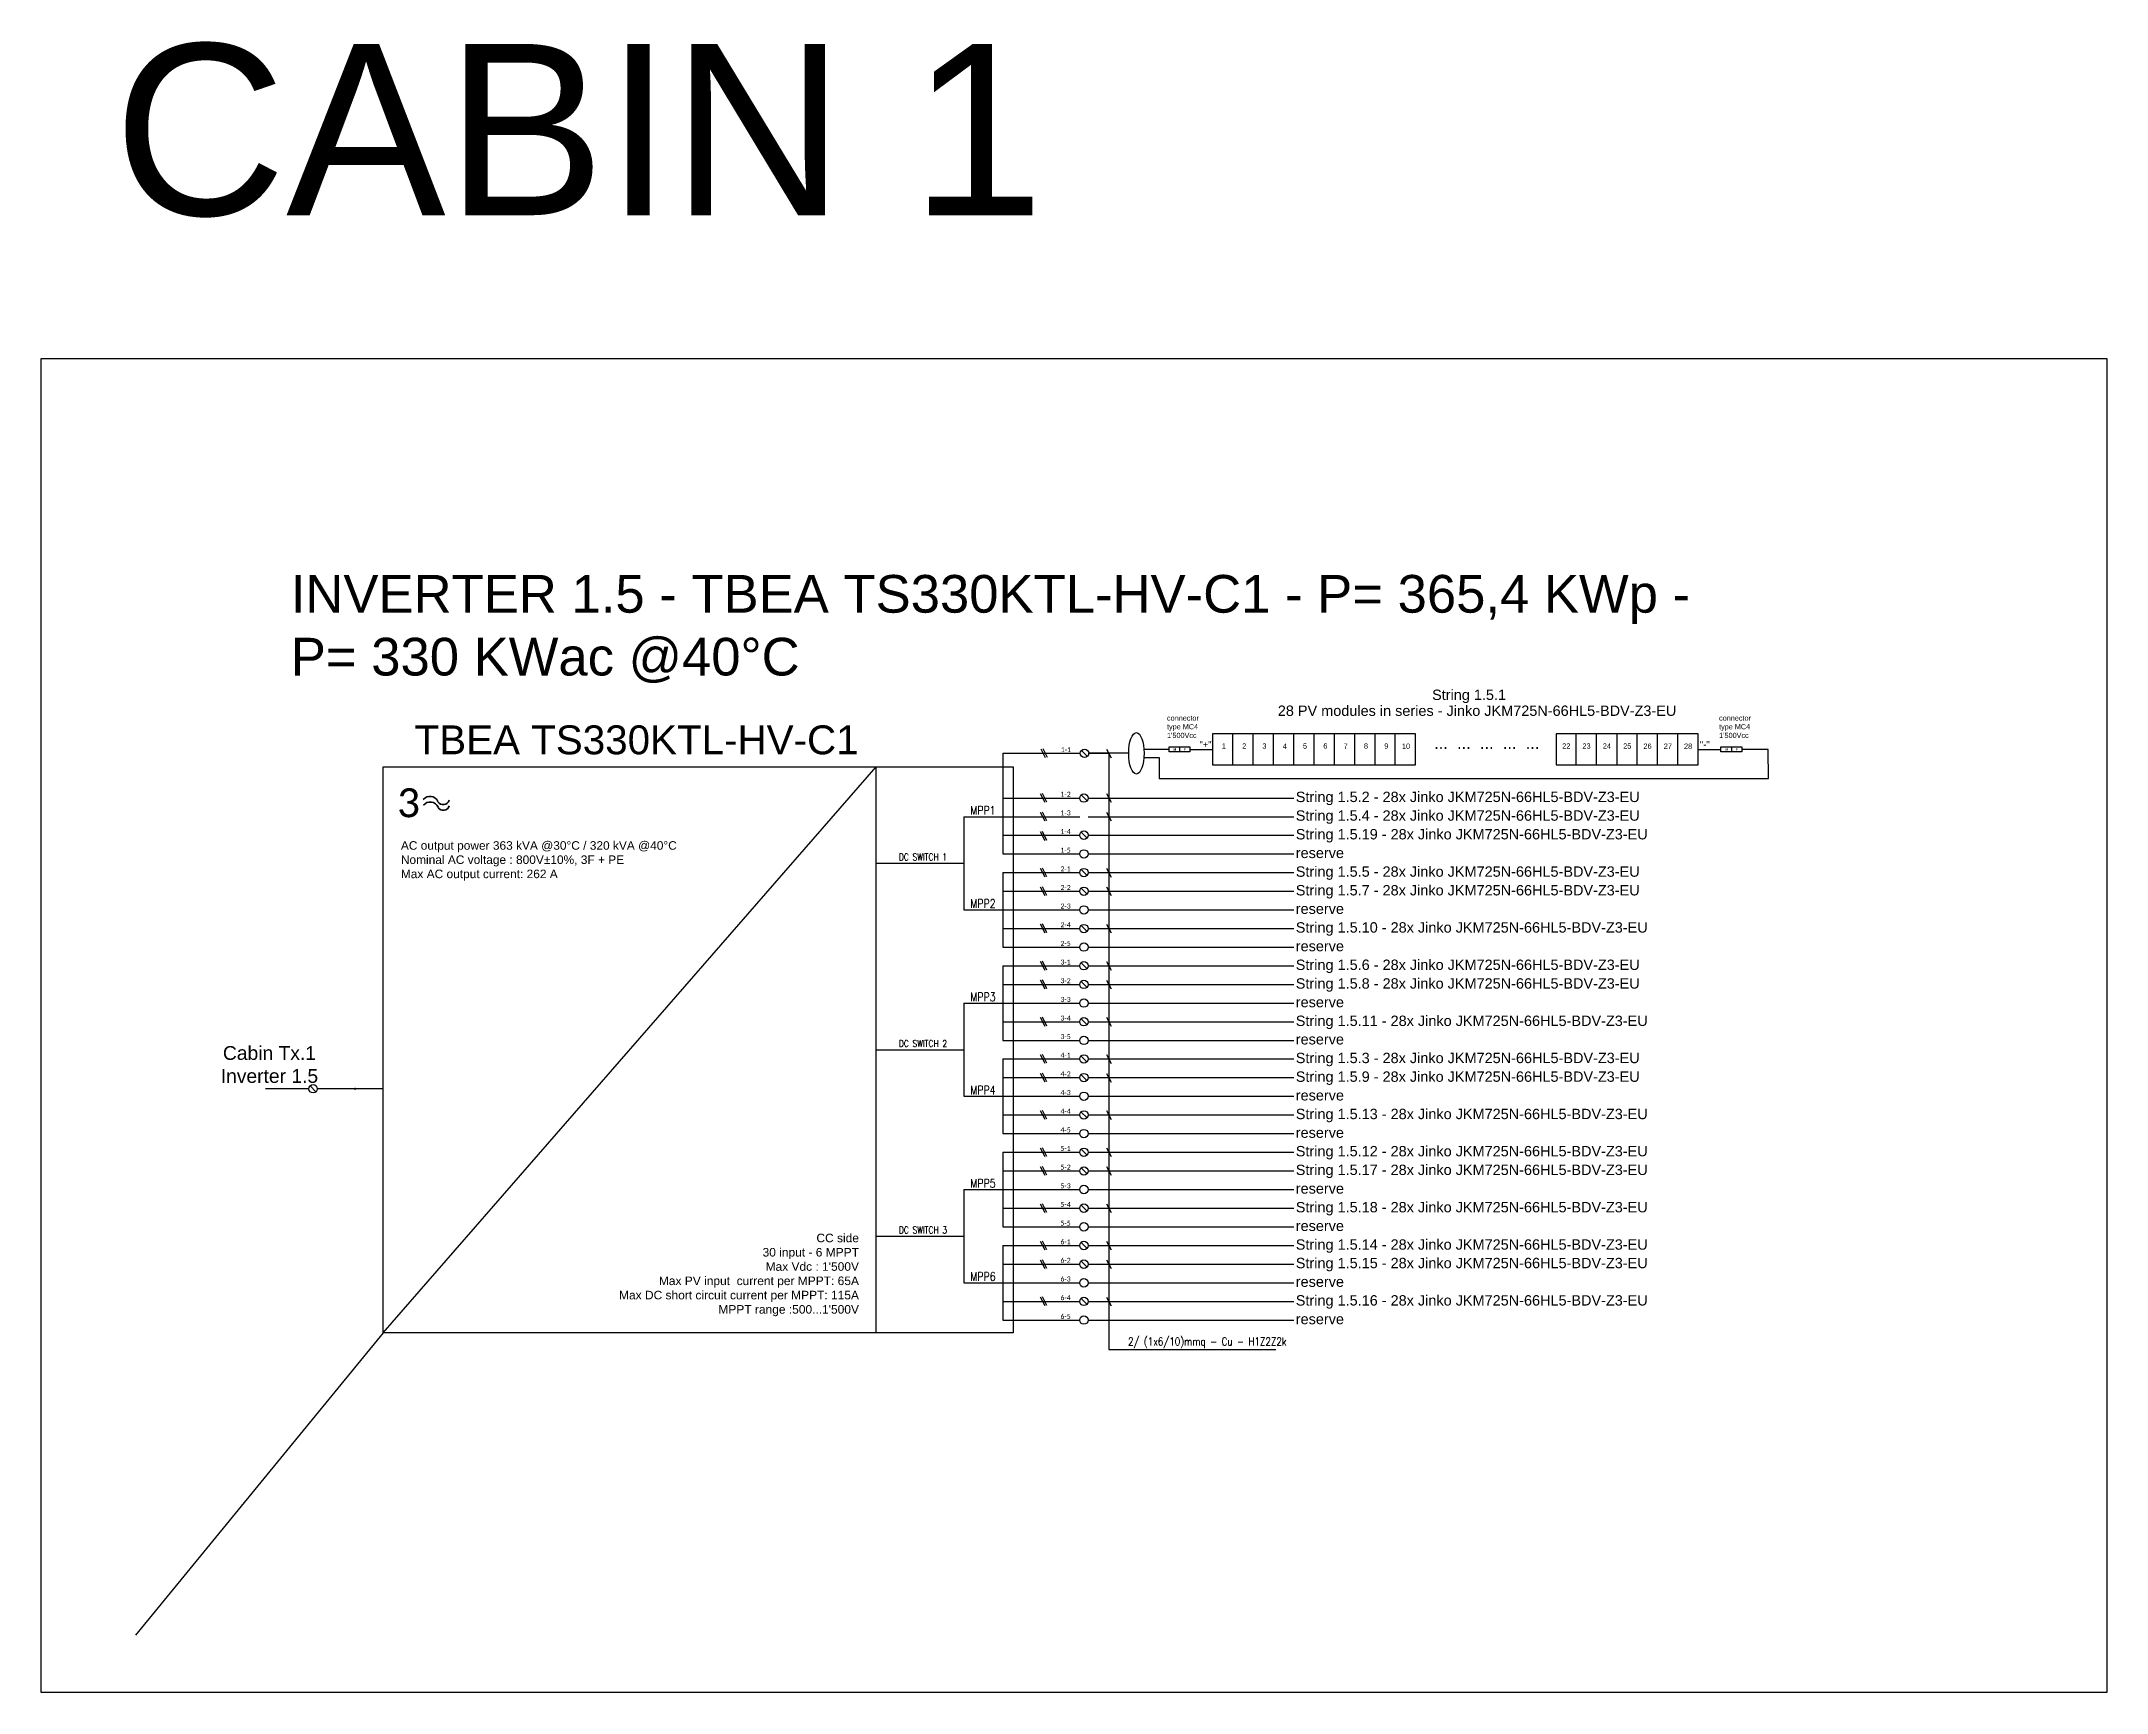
# Model space of a CAD drawing. Header units: millimetres. Extents: x 14856 to 141494, y 133975 to 167686.
# Drawn here: x 72144 to 84206, y 158047 to 167686 of the extents above; entities that cross this region are included whole.
import ezdxf

# ---------------------------------------------------------------- set-up
doc = ezdxf.new("R2010")
doc.units = ezdxf.units.MM
doc.linetypes.add('TRATTEGGIATA', pattern=[19.05, 12.7, -6.35])
doc.layers.add('-Testi', color=1, linetype='Continuous')
doc.layers.add('TRATTEGGIATA', color=40, linetype='TRATTEGGIATA')
doc.styles.add('Legend', font='calibri.ttf')
doc.styles.add('SIMPLEX', font='SIMPLEX', dxfattribs={"width": 0.8})
doc.styles.get("Standard").update_dxf_attribs({"font": 'arial.ttf'})

# ---------------------------------------------------------------- blocks, each defined once
blk = doc.blocks.new('P00102')
at = {"color": 1, "linetype": 'ByBlock', "lineweight": 25}
for p, q in [((0, 4), (-4, -4)), ((2, 4), (-2, -4)), ((4, 4), (0, -4))]:
    blk.add_line(p, q, dxfattribs=at)
blk = doc.blocks.new('P00')
at = {"color": 1}
for points in [[(-19, 26), (7, -25)], [(20, -25), (-6, 26)]]:
    blk.add_lwpolyline(points, dxfattribs=at)

msp = doc.modelspace()

# ---------------------------------------------------------------- linework, layer by layer
for points in [[(78365, 163555), (78391, 163504)], [(78365, 163555), (78391, 163504)], [(78791, 163568), (78791, 163538)], [(78984, 163644), (78984, 163462), (80170, 163462), (80170, 163644), (78984, 163644)], [(79103, 163462), (79103, 163644)], [(79221, 163462), (79221, 163643)], [(79340, 163461), (79340, 163643)], [(79458, 163462), (79458, 163644)], [(79577, 163462), (79577, 163643)], [(79696, 163461), (79696, 163643)], [(79814, 163462), (79814, 163644)], [(79933, 163462), (79933, 163643)], [(80051, 163461), (80051, 163643)], [(80990, 163644), (80990, 163462), (81820, 163462), (81820, 163644), (80990, 163644)], [(81108, 163462), (81108, 163644)], [(81227, 163462), (81227, 163643)], [(81346, 163461), (81346, 163643)], [(81464, 163462), (81464, 163644)], [(81583, 163462), (81583, 163643)], [(81583, 163462), (81583, 163643)], [(81701, 163461), (81701, 163643)], [(81701, 163461), (81701, 163643)], [(81820, 163462), (81820, 163644)], [(82014, 163568), (82014, 163538)], [(74140, 160147), (77019, 163451)], [(77019, 160147), (77019, 163451)], [(77759, 163530), (77759, 162943)], [(78254, 163512), (78219, 163547)], [(78258, 163530), (78378, 163530), (78378, 160050)], [(78851, 163553), (78984, 163553)], [(81820, 163553), (81953, 163553)], [(78251, 163252), (78216, 163287)], [(78365, 163295), (78391, 163244)], [(77531, 163160), (77759, 163160)], [(77531, 163160), (77531, 162616)], [(78365, 163186), (78391, 163135)], [(78251, 163034), (78216, 163069)], [(77019, 162888), (77531, 162888)], [(77759, 162834), (77759, 162399)], [(78251, 162817), (78216, 162851)], [(78365, 162859), (78391, 162808)], [(78251, 162708), (78216, 162742)], [(78365, 162751), (78391, 162700)], [(77531, 162616), (77759, 162616)], [(78251, 162490), (78216, 162525)], [(78365, 162533), (78391, 162482)], [(77759, 162290), (77759, 161854)], [(78251, 162272), (78216, 162307)], [(78365, 162315), (78391, 162264)], [(78251, 162163), (78216, 162198)], [(78365, 162206), (78391, 162155)], [(77531, 162072), (77759, 162072)], [(77531, 162072), (77531, 161528)], [(78365, 161989), (78391, 161938)], [(78251, 161946), (78216, 161981)], [(77019, 161800), (77531, 161800)], [(77759, 161746), (77759, 161310)], [(78251, 161728), (78216, 161763)], [(78365, 161771), (78391, 161720)], [(78251, 161619), (78216, 161654)], [(78365, 161662), (78391, 161611)], [(73748, 161555), (73714, 161589)], [(74140, 161572), (73756, 161572)], [(77531, 161528), (77759, 161528)], [(78251, 161402), (78216, 161436)], [(78365, 161445), (78391, 161393)], [(77759, 161201), (77759, 160766)], [(78251, 161184), (78216, 161219)], [(78365, 161227), (78391, 161176)], [(78251, 161075), (78216, 161110)], [(78365, 161118), (78391, 161067)], [(77531, 160984), (77759, 160984)], [(77531, 160984), (77531, 160439)], [(78365, 160900), (78391, 160849)], [(78251, 160857), (78216, 160892)], [(77019, 160712), (77531, 160712)], [(78251, 160640), (78216, 160675)], [(78365, 160683), (78391, 160632)], [(77759, 160657), (77759, 160222)], [(78251, 160531), (78216, 160566)], [(78365, 160574), (78391, 160523)], [(77531, 160439), (77759, 160439)], [(78251, 160313), (78216, 160348)], [(78365, 160356), (78391, 160305)], [(78378, 160050), (79353, 160050)]]:
    msp.add_lwpolyline(points)
at = {"color": 40}
for points in [[(78584, 163555), (78729, 163555)], [(78494, 163530), (78261, 163530)], [(78584, 163505), (78673, 163505), (78673, 163383), (82230, 163383), (82229, 163553), (82075, 163553)]]:
    msp.add_lwpolyline(points, dxfattribs=at)
for points in [[(78730, 163568), (78851, 163568), (78851, 163538), (78730, 163538)], [(81953, 163568), (82075, 163568), (82075, 163538), (81953, 163538)], [(74140, 163451), (77820, 163451), (77820, 160147), (74140, 160147)]]:
    msp.add_lwpolyline(points, close=True)
at = {"color": 40, "linetype": 'Continuous'}
for points in [[(77759, 163530), (78212, 163530)], [(77759, 163269), (78209, 163269)], [(78258, 163269), (79458, 163269)], [(77759, 163160), (78209, 163160)], [(78258, 163160), (79458, 163160)], [(77759, 163052), (78209, 163052)], [(78258, 163052), (79458, 163052)], [(77759, 162834), (78209, 162834)], [(78258, 162834), (79458, 162834)], [(77759, 162725), (78209, 162725)], [(78258, 162725), (79458, 162725)], [(77759, 162507), (78209, 162507)], [(78258, 162507), (79458, 162507)], [(77759, 162290), (78209, 162290)], [(78258, 162290), (79458, 162290)], [(77759, 162181), (78209, 162181)], [(78258, 162181), (79458, 162181)], [(77759, 161963), (78209, 161963)], [(78258, 161963), (79458, 161963)], [(78258, 161746), (79458, 161746)], [(78258, 161637), (79458, 161637)], [(77759, 161419), (78209, 161419)], [(78258, 161419), (79458, 161419)], [(78258, 161201), (79458, 161201)], [(78258, 161092), (79458, 161092)], [(78258, 160875), (79458, 160875)], [(78258, 160657), (79458, 160657)], [(78258, 160548), (79458, 160548)], [(78258, 160331), (79458, 160331)]]:
    msp.add_lwpolyline(points, dxfattribs=at)
at = {"color": 8, "linetype": 'Continuous'}
for points in [[(77759, 162943), (78209, 162943)], [(78258, 162943), (79458, 162943)], [(77759, 162616), (78209, 162616)], [(78258, 162616), (79458, 162616)], [(77759, 162399), (78209, 162399)], [(78258, 162399), (79458, 162399)], [(77759, 162072), (78209, 162072)], [(78258, 162072), (79458, 162072)], [(77759, 161854), (78209, 161854)], [(78258, 161854), (79458, 161854)], [(77759, 161528), (78209, 161528)], [(78258, 161528), (79458, 161528)], [(77759, 161310), (78209, 161310)], [(78258, 161310), (79458, 161310)], [(77759, 160984), (78209, 160984)], [(78258, 160984), (79458, 160984)], [(77759, 160766), (78209, 160766)], [(78258, 160766), (79458, 160766)], [(77759, 160439), (78209, 160439)], [(78258, 160439), (79458, 160439)], [(77759, 160222), (78209, 160222)], [(78258, 160222), (79458, 160222)]]:
    msp.add_lwpolyline(points, dxfattribs=at)
at = {"color": 4}
msp.add_lwpolyline([(73706, 161572), (73454, 161572)], dxfattribs=at)
at = {"color": 7}
for centre in [(78236, 163530), (78233, 163269), (78233, 163052), (78233, 162834), (78233, 162725), (78233, 162507), (78233, 162290), (78233, 162181), (78233, 161963), (78233, 161746), (78233, 161637), (78233, 161419), (78233, 161201), (78233, 161092), (78233, 160875), (78233, 160657), (78233, 160548), (78233, 160331)]:
    msp.add_circle(centre, 24.6, dxfattribs=at)
at = {"color": 8}
for centre in [(78233, 163052), (78233, 162943), (78233, 162616), (78233, 162399), (78233, 162072), (78233, 161854), (78233, 161528), (78233, 161310), (78233, 160984), (78233, 160766), (78233, 160439), (78233, 160222)]:
    msp.add_circle(centre, 24.6, dxfattribs=at)
msp.add_circle((73731, 161572), 24.6)
at = {"lineweight": 35}
for centre, radius, start, end in [((74414, 163229), 50.1, 22.5771, 141.9874), ((74415, 163196), 50.1, 22.5771, 141.9874), ((74491, 163267), 36.5, 211.9962, 342.6174), ((74492, 163234), 36.5, 211.9962, 342.6174)]:
    msp.add_arc(centre, radius, start, end, dxfattribs=at)
msp.add_ellipse((78539, 163530), major_axis=(0, -121), ratio=0.370747)
at = {"layer": 'Defpoints', "color": 1}
msp.add_line((74140, 160147), (72695, 158383), dxfattribs=at)
msp.add_lwpolyline([(72144, 165834), (84206, 165834), (84206, 158047), (72144, 158047)], close=True, dxfattribs=at)
at = {"layer": 'TRATTEGGIATA', "color": 40, "linetype": 'Continuous', "ltscale": 0.5}
for points in [[(77759, 161746), (78209, 161746)], [(77759, 161637), (78209, 161637)], [(77759, 161201), (78209, 161201)], [(77759, 161092), (78209, 161092)], [(77759, 160875), (78209, 160875)], [(77759, 160657), (78209, 160657)], [(77759, 160548), (78209, 160548)], [(77759, 160331), (78209, 160331)]]:
    msp.add_lwpolyline(points, dxfattribs=at)

# ---------------------------------------------------------------- block references
for name, p in [('P00', (78000, 163530)), ('P00', (77997, 163269)), ('P00', (77997, 163161)), ('P00', (77997, 163047)), ('P00', (77997, 162834)), ('P00', (77997, 162725)), ('P00', (77997, 162508)), ('P00', (77997, 162290)), ('P00', (77997, 162181)), ('P00', (77997, 161963)), ('P00', (77997, 161746)), ('P00', (77997, 161637)), ('P00102', (73976, 161572)), ('P00', (77997, 161419)), ('P00', (77997, 161201)), ('P00', (77997, 161093)), ('P00', (77997, 160875)), ('P00', (77997, 160657)), ('P00', (77997, 160548)), ('P00', (77997, 160331))]:
    msp.add_blockref(name, p)

# ---------------------------------------------------------------- texts
at = {"layer": '-Testi', "color": 7, "attachment_point": 5, "style": 'SIMPLEX'}
for s, insert, char_height, width in [('MPP1', (77643, 163197), 50, 54.43), ('DC SWITCH 1', (77293, 162925), 40, 391.73), ('MPP2', (77643, 162653), 50, 54.43), ('MPP3', (77643, 162108), 50, 54.43), ('DC SWITCH 2', (77293, 161836), 40, 391.73), ('MPP4', (77643, 161564), 50, 54.43), ('MPP5', (77643, 161020), 50, 54.43), ('DC SWITCH 3', (77293, 160748), 40, 391.73), ('MPP6', (77643, 160476), 50, 54.43), ('2/ (1x6/10)mmq - Cu - H1Z2Z2k', (78953, 160089), 46.62, 1811.15)]:
    msp.add_mtext(s, dxfattribs=dict(at, insert=insert, char_height=char_height, width=width))
for s, insert, char_height, width, attachment_point in [('CABIN 1', (72565, 167671), 1000, 9076.37, 1), ('INVERTER 1.5 - TBEA TS330KTL-HV-C1 - P= 365,4 KWp - P= 330 KWac @40°C', (73601, 164571), 220, 8459.92, 1), ('28 PV modules in series - Jinko JKM725N-6{\\C7;6HL5-B}DV-Z3-EU', (79365, 163809), 60.44, 2681.98, 1), ('TBEA TS330KTL-HV-C1', (74324, 163693), 168.7, 3487.59, 1), ("connector type MC4\\P1'500Vcc", (78718, 163751), 30.34, 266.35, 1), ("connector type MC4\\P1'500Vcc", (81942, 163751), 30.34, 266.35, 1), ('\\pxql;{\\fArial|b1|i0|c0|p34;M}', (78755, 163560), 13.78, 16.7, 1), ('\\pxql;{\\fArial|b1|i0|c0|p34;F}', (78816, 163560), 13.78, 16.7, 1), ("''+''", (78907, 163601), 38.1, 72.4, 1), ('1 ', (79038, 163588), 30.8, 30.84, 1), ('2 ', (79157, 163588), 30.8, 30.84, 1), ('3 ', (79275, 163588), 30.8, 30.84, 1), ('4 ', (79394, 163587), 30.8, 30.84, 1), ('5 ', (79512, 163588), 30.8, 30.84, 1), ('6 ', (79631, 163588), 30.8, 30.84, 1), ('7 ', (79749, 163587), 30.8, 30.84, 1), ('8 ', (79868, 163588), 30.8, 30.84, 1), ('9 ', (79987, 163588), 30.8, 30.84, 1), ('10 ', (80090, 163587), 30.8, 30.84, 1), ('...  ...  ...  ...  ... ', (80278, 163625), 68.89, 747.03, 1), ('22 ', (81026, 163588), 30.8, 30.84, 1), ('23 ', (81144, 163588), 30.8, 30.84, 1), ('24 ', (81263, 163588), 30.8, 30.84, 1), ('25 ', (81382, 163588), 30.8, 30.84, 1), ('26 ', (81500, 163587), 30.8, 30.84, 1), ('27', (81619, 163587), 30.8, 30.84, 1), ('28 ', (81737, 163587), 30.8, 30.84, 1), ("''-''", (81829, 163601), 38.1, 72.4, 1), ('\\pxql;{\\fArial|b1|i0|c0|p34;M}', (81979, 163560), 13.78, 16.7, 1), ('\\pxql;{\\fArial|b1|i0|c0|p34;F}', (82039, 163560), 13.78, 16.7, 1), ('AC output power 363 kVA @30°C / 320 kVA @40°C\\PNominal AC voltage : 800V±10%, 3F + PE \\PMax AC output current: 262 A', (74244, 163017), 49.77, 2205.22, 1), ('\\pxqc;Cabin Tx.1\\PInverter 1.5', (73021, 161821), 80.48, 910.84, 1), ("CC side\\P30 input - 6 MPPT \\PMax Vdc : 1'500V\\PMax PV input  current per MPPT: 65A\\PMax DC short circuit current per MPPT: 115A \\PMPPT range :500...1'500V ", (76919, 160726), 50, 1795.44, 3)]:
    msp.add_mtext(s, dxfattribs=dict(insert=insert, char_height=char_height, width=width, attachment_point=attachment_point))
at = {"color": 7, "char_height": 60.44, "width": 4500, "attachment_point": 1}
for s, insert in [('String 1.5.1', (80266, 163902)), ('String 1.5.2 - 28x Jinko JKM725N-66HL5-BDV-Z3-EU', (79470, 163306)), ('String 1.5.4 - 28x Jinko JKM725N-66HL5-BDV-Z3-EU', (79470, 163197)), ('String 1.5.19 - 28x Jinko JKM725N-66HL5-BDV-Z3-EU', (79470, 163088)), ('String 1.5.5 - 28x Jinko JKM725N-66HL5-BDV-Z3-EU', (79470, 162870)), ('String 1.5.7 - 28x Jinko JKM725N-66HL5-BDV-Z3-EU', (79470, 162761)), ('String 1.5.10 - 28x Jinko JKM725N-66HL5-BDV-Z3-EU', (79470, 162544)), ('String 1.5.6 - 28x Jinko JKM725N-66HL5-BDV-Z3-EU', (79470, 162326)), ('String 1.5.8 - 28x Jinko JKM725N-66HL5-BDV-Z3-EU', (79470, 162217)), ('String 1.5.11 - 28x Jinko JKM725N-66HL5-BDV-Z3-EU', (79470, 161999)), ('String 1.5.3 - 28x Jinko JKM725N-66HL5-BDV-Z3-EU', (79470, 161782)), ('String 1.5.9 - 28x Jinko JKM725N-66HL5-BDV-Z3-EU', (79470, 161673)), ('String 1.5.13 - 28x Jinko JKM725N-66HL5-BDV-Z3-EU', (79470, 161455)), ('String 1.5.12 - 28x Jinko JKM725N-66HL5-BDV-Z3-EU', (79470, 161238)), ('String 1.5.17 - 28x Jinko JKM725N-66HL5-BDV-Z3-EU', (79470, 161129)), ('String 1.5.18 - 28x Jinko JKM725N-66HL5-BDV-Z3-EU', (79470, 160911)), ('String 1.5.14 - 28x Jinko JKM725N-66HL5-BDV-Z3-EU', (79470, 160693)), ('String 1.5.15 - 28x Jinko JKM725N-66HL5-BDV-Z3-EU', (79470, 160585)), ('String 1.5.16 - 28x Jinko JKM725N-66HL5-BDV-Z3-EU', (79470, 160367))]:
    msp.add_mtext(s, dxfattribs=dict(at, insert=insert))
at = {"color": 7, "char_height": 28.9, "width": 87.84, "attachment_point": 1, "style": 'Legend'}
for s, insert in [('1-1', (78098, 163566)), ('1-2', (78096, 163306)), ('1-3', (78096, 163197)), ('1-4', (78096, 163088)), ('2-1', (78096, 162870)), ('2-2', (78096, 162761)), ('2-4', (78096, 162544)), ('3-1', (78096, 162326)), ('3-2', (78096, 162217)), ('3-4', (78096, 161999)), ('4-1', (78096, 161782)), ('4-2', (78096, 161673)), ('4-4', (78096, 161455)), ('5-1', (78096, 161238)), ('5-2', (78096, 161129)), ('5-4', (78096, 160911)), ('6-1', (78096, 160693)), ('6-2', (78096, 160585)), ('6-4', (78096, 160367))]:
    msp.add_mtext(s, dxfattribs=dict(at, insert=insert))
at = {"insert": (74222, 163326), "char_height": 169, "width": 2757.72, "attachment_point": 1, "style": 'Legend'}
msp.add_mtext('3', dxfattribs=at)
at = {"color": 8, "char_height": 28.9, "width": 87.84, "attachment_point": 1, "style": 'Legend'}
for s, insert in [('1-5', (78096, 162979)), ('2-3', (78096, 162653)), ('2-5', (78096, 162435)), ('3-3', (78096, 162108)), ('3-5', (78096, 161891)), ('4-3', (78096, 161564)), ('4-5', (78096, 161346)), ('5-3', (78096, 161020)), ('5-5', (78096, 160802)), ('6-3', (78096, 160476)), ('6-5', (78096, 160258))]:
    msp.add_mtext(s, dxfattribs=dict(at, insert=insert))
at = {"color": 8, "char_height": 60.4, "width": 4500, "attachment_point": 1}
for insert in [(79470, 162979), (79470, 162653), (79470, 162435), (79470, 162108), (79470, 161891), (79470, 161564), (79470, 161346), (79470, 161020), (79470, 160802), (79470, 160476), (79470, 160258)]:
    msp.add_mtext('reserve', dxfattribs=dict(at, insert=insert))

doc.saveas('drawing.dxf')
